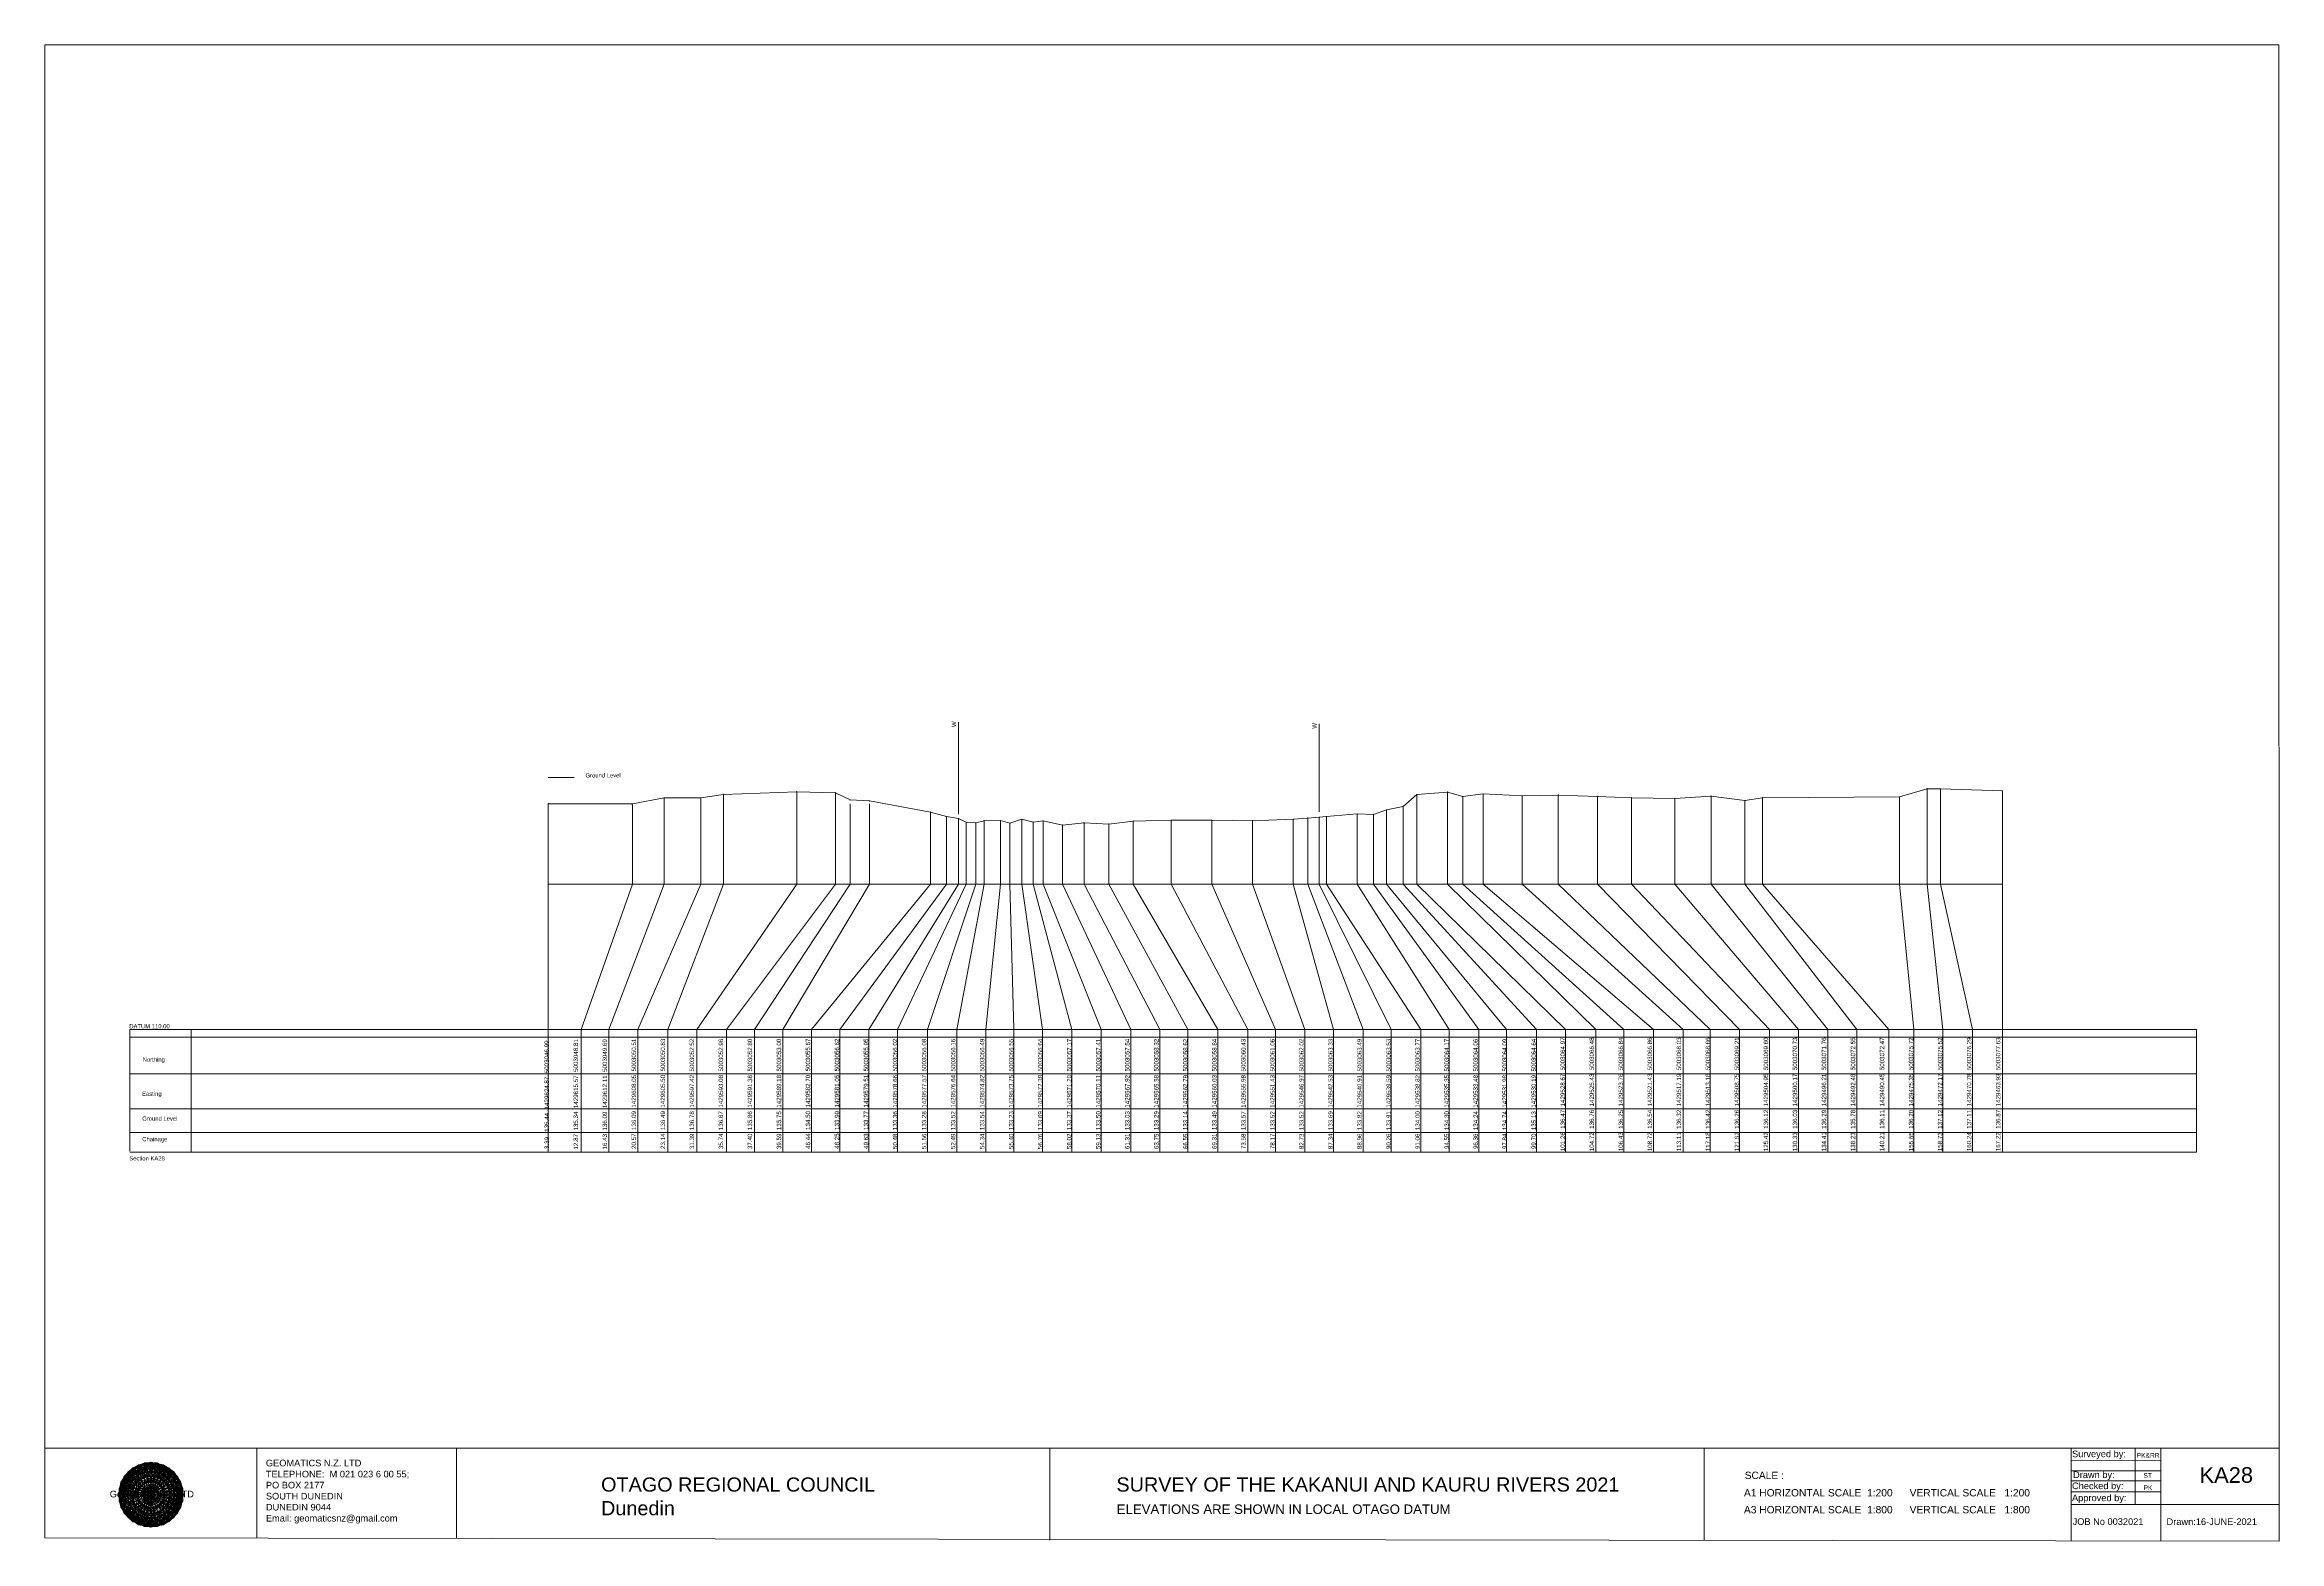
# Model space of a CAD drawing. Header units: millimetres. Extents: x -4102225 to 11595281, y -18031110 to 2258209.
# Drawn here: x 446651 to 698429, y 52357 to 220932 of the extents above; entities that cross this region are included whole.
import ezdxf

# ---------------------------------------------------------------- set-up
doc = ezdxf.new("R2010")
doc.units = ezdxf.units.MM
doc.header["$PDMODE"] = 35
doc.header["$PDSIZE"] = 20
doc.layers.get('0').update_dxf_attribs({"lineweight": 0})
doc.layers.add('geo', color=7, linetype='Continuous', lineweight=0)
doc.styles.get("Standard").update_dxf_attribs({"font": 'arial.ttf'})

# ---------------------------------------------------------------- blocks, each defined once
blk = doc.blocks.new('Geomatics_Circle_SPT')
at = {"layer": 'geo', "color": 2, "linetype": 'Continuous', "lineweight": 0}
for p, q in [((0, 25.2), (-25.2, 0)), ((-24.7, 4.9), (-4.9, 24.7)), ((-24.7, -4.9), (4.9, 24.7)), ((-9.7, 23.3), (-23.3, 9.6)), ((9.7, 23.3), (-23.3, -9.7)), ((-21, 14), (-14, 21)), ((-21, -14), (14, 21)), ((0, 0), (-17.8, 17.8)), ((-14, 21), (21, -14)), ((23.3, -9.7), (-9.7, 23.3)), ((-4.9, 24.7), (24.7, -4.9)), ((25.2, 0), (0, 25.2)), ((0, 0), (17.8, 17.8)), ((4.9, 24.7), (24.7, 4.9)), ((23.3, 9.7), (9.7, 23.3)), ((14, 21), (21, 14)), ((17.8, 18.1), (17.8, 18.1)), ((4.9, -24.7), (-24.7, 4.9)), ((-24.7, 0), (0, -24.7)), ((-23.3, 9.7), (9.7, -23.3)), ((14, -21), (-21, 14)), ((0, 0), (-17.8, -17.8)), ((21, 14), (-14, -21)), ((-9.7, -23.3), (23.3, 9.7)), ((24.7, 4.9), (-4.9, -24.7)), ((0, 0), (17.8, -17.8)), ((0, -24.8), (25.2, 0)), ((-4.9, -24.7), (-24.7, -4.9)), ((-23.3, -9.7), (-9.7, -23.3)), ((-14, -21), (-21, -14)), ((24.7, -4.9), (4.9, -24.7)), ((9.7, -23.3), (23.3, -9.7)), ((21, -14), (14, -21)), ((-17.8, -17.8), (-17.8, -17.8)), ((4.9, -24.7), (4.9, -24.7)), ((18.1, -17.8), (18.1, -17.8))]:
    blk.add_line(p, q, dxfattribs=at)
at = {"layer": 'geo', "color": 1, "linetype": 'Continuous', "lineweight": 0}
for p, q in [((-25.2, 0), (9.7, 23.3)), ((-25.2, 0), (-9.6, 23.3)), ((-4.9, 24.8), (-24.7, -4.9)), ((4.9, 24.7), (-24.7, 4.9)), ((14, 21), (-24.7, -4.9)), ((-14, 21), (-24.7, 4.9)), ((-23.3, 9.7), (0, 25.2)), ((-23.3, -9.6), (0, 25.2)), ((-23.3, -9.6), (17.8, 17.8)), ((-23.3, 9.7), (-17.8, 17.9)), ((-23.3, -9.6), (-17.8, 17.9)), ((-23.3, 9.7), (17.8, 17.8)), ((4.9, 24.8), (-21, -14)), ((-4.9, 24.7), (-21, 14)), ((14, 21), (-21, 14)), ((-14, 21), (-21, -14)), ((-17.9, 17.6), (-17.9, 17.6)), ((-17.8, 17.8), (9.7, 23.3)), ((-17.8, 17.8), (-9.6, 23.3)), ((-17.8, -17.8), (9.7, 23.3)), ((-17.8, -17.8), (-9.7, 23.3)), ((-9.7, -23.3), (-17.8, 17.8)), ((-17.8, 17.8), (9.7, -23.3)), ((-17.8, 17.8), (23.3, -9.6)), ((-17.8, 17.8), (23.3, 9.7)), ((4.9, 24.7), (-14, 21)), ((-4.9, 24.7), (-14, -20.9)), ((0, 0), (-14, 21)), ((-14, 21), (-4.9, -24.7)), ((-14, 21), (-14, 21)), ((24.7, -4.9), (-14, 21)), ((21, 14), (-14, 21)), ((-9.8, 23.1), (-9.8, 23.1)), ((-9.7, 23.3), (0, 25.2)), ((-9.7, 23.3), (0, -25.2)), ((-9.7, -23.3), (0, 25.2)), ((-9.6, 23.3), (17.8, -17.8)), ((-9.6, 23.3), (25.2, 0)), ((-9.6, 23.3), (17.8, 17.8)), ((-9.6, -23.3), (17.8, 17.9)), ((0, 0), (-4.9, 24.7)), ((-4.9, 24.7), (-4.9, 24.7)), ((21, -14), (-4.9, 24.7)), ((24.8, 4.9), (-4.9, 24.7)), ((14, 21), (-4.9, 24.7)), ((-0.2, 25.1), (-0.2, 25.1)), ((0, 25.2), (9.7, -23.3)), ((0, 25.2), (23.3, -9.7)), ((0, 25.2), (23.3, 9.7)), ((0, 25.2), (9.7, 23.3)), ((0, 0), (4.9, 24.7)), ((0, -25.2), (9.7, 23.3)), ((0, 0), (14, 21)), ((21, 14), (4.9, 24.8)), ((14, -21), (4.9, 24.7)), ((24.7, -4.9), (4.9, 24.7)), ((4.9, 24.7), (4.9, 24.7)), ((4.9, -24.7), (14, 21)), ((9.4, 23.3), (9.4, 23.3)), ((9.7, 23.3), (17.8, -17.8)), ((9.7, 23.3), (25.2, 0)), ((9.7, 23.3), (17.8, 17.9)), ((17.8, 17.8), (9.7, -23.3)), ((21, -14), (14, 21)), ((24.7, 4.9), (14, 21)), ((14, 21), (14, 21)), ((17.6, 17.9), (17.6, 17.9)), ((17.8, 17.8), (23.3, -9.7)), ((17.8, 17.8), (23.3, 9.7)), ((-25.2, 0), (23.3, 9.7)), ((-25.2, 0), (-23.3, 9.7)), ((-23.3, -9.7), (-25.2, 0)), ((-9.6, -23.3), (-25.2, 0)), ((9.7, -23.3), (-25.2, 0)), ((21, 14), (-24.7, 4.9)), ((-21, 14), (-24.7, -4.9)), ((0, 0), (-24.7, 4.9)), ((-24.7, 4.9), (-21, -14)), ((-24.7, 4.9), (-4.9, -24.7)), ((-24.7, 4.9), (14, -21)), ((-24.7, 4.9), (-24.7, 4.9)), ((0, 0), (-24.7, -4.9)), ((-17.8, -17.8), (-23.3, 9.7)), ((0, -25.2), (-23.3, 9.7)), ((-23.3, 9.7), (17.8, -17.8)), ((-23.3, 9.7), (25.2, 0)), ((-23.3, 9.4), (-23.3, 9.4)), ((-23.3, -9.7), (25.2, 0)), ((0, 0), (-21, 14)), ((-21, 14), (-14, -21)), ((-21, 14), (4.9, -24.7)), ((-21, 14), (-21, 14)), ((24.7, 4.9), (-21, 14)), ((0, 0), (-21, -14)), ((-17.8, -17.8), (23.3, 9.7)), ((-14, -21), (24.7, 4.9)), ((0, 0), (-14, -21)), ((25.2, 0), (-9.6, -23.3)), ((-4.9, -24.7), (21, 14)), ((0, 0), (-4.9, -24.7)), ((0, 0), (21, 14)), ((23.3, 9.7), (0, -25.2)), ((0, 0), (24.8, 4.9)), ((0, 0), (4.9, -24.7)), ((0, 0), (14, -21)), ((0, 0), (21, -14)), ((0, 0), (24.8, -4.9)), ((4.9, -24.7), (24.7, 4.9)), ((25.2, 0), (9.7, -23.3)), ((14, -21), (21, 14)), ((23.3, 9.7), (17.8, -17.8)), ((24.7, -4.9), (21, 14)), ((21, 14), (21, 14)), ((21, -14), (24.7, 4.9)), ((23.1, 9.8), (23.1, 9.8)), ((23.3, 9.7), (25.2, 0)), ((25.2, 0), (23.3, -9.6)), ((24.7, 4.9), (24.7, 4.9)), ((25.1, 0.2), (25.1, 0.2)), ((-25.2, 0), (23.3, -9.7)), ((-25.1, -0.2), (-25.1, -0.2)), ((-24.7, -4.9), (-24.7, -4.9)), ((-24.7, -4.9), (-14, -21)), ((-24.7, -4.9), (4.9, -24.7)), ((-24.7, -4.9), (21, -14)), ((-17.8, -17.8), (-23.3, -9.7)), ((0, -25.2), (-23.3, -9.6)), ((17.8, -17.8), (-23.3, -9.6)), ((-23.1, -9.8), (-23.1, -9.8)), ((-21, -14), (24.7, -4.9)), ((-21, -14), (-21, -14)), ((-21, -14), (-4.9, -24.7)), ((-21, -14), (14, -21)), ((23.3, -9.7), (-17.8, -17.8)), ((-14, -21), (21, -14)), ((-4.9, -24.7), (24.7, -4.9)), ((23.3, -9.6), (0, -25.2)), ((4.9, -24.7), (21, -14)), ((14, -21), (24.7, -4.9)), ((23.3, -9.6), (17.8, -17.8)), ((21, -14), (21, -14)), ((23.3, -9.4), (23.3, -9.4)), ((24.7, -4.9), (24.7, -4.9)), ((-9.6, -23.3), (-17.8, -17.8)), ((9.7, -23.3), (-17.8, -17.8)), ((-17.6, -17.9), (-17.6, -17.9)), ((-14, -21), (-14, -21)), ((-14, -21), (4.9, -24.7)), ((17.8, -17.8), (-9.7, -23.3)), ((0, -25.2), (-9.7, -23.3)), ((-9.4, -23.3), (-9.4, -23.3)), ((-4.9, -24.7), (14, -21)), ((-4.9, -24.7), (-4.9, -24.7)), ((9.7, -23.3), (0, -25.2)), ((0.2, -25.1), (0.2, -25.1)), ((4.9, -24.7), (4.9, -24.7)), ((17.8, -17.8), (9.7, -23.3)), ((9.8, -23.1), (9.8, -23.1)), ((14, -21), (14, -21)), ((17.9, -17.6), (17.9, -17.6))]:
    blk.add_line(p, q, dxfattribs=at)
at = {"layer": 'geo', "color": 114, "linetype": 'Continuous', "lineweight": 0}
for p, q in [((17.9, 17.8), (-25.2, 0)), ((-24.7, 4.9), (14, 21)), ((9.7, 23.3), (-23.3, 9.7)), ((-20.9, 14), (4.9, 24.7)), ((0, 25.2), (-17.8, 17.8)), ((-17.8, 17.8), (0, -25.2)), ((-14, 21), (-4.9, 24.7)), ((4.9, -24.7), (-14, 21)), ((0, 0), (-9.7, 23.3)), ((-4.9, 24.7), (14, -21)), ((17.8, -17.8), (0, 25.2)), ((0, 0), (9.7, 23.3)), ((4.9, 24.7), (21, -14)), ((23.3, -9.7), (9.7, 23.3)), ((14, 21), (24.7, -4.9)), ((25.2, 0), (17.8, 17.8)), ((-24.7, -4.9), (21, 14)), ((-14, -21), (-24.7, 4.9)), ((0, 0), (-23.3, 9.7)), ((-23.3, 9.7), (-9.7, -23.3)), ((0, 0), (-23.3, -9.7)), ((-4.9, -24.7), (-21, 14)), ((24.8, 4.9), (-20.9, -14)), ((0, 0), (-9.7, -23.3)), ((0, 0), (23.3, 9.7)), ((0, 0), (9.7, -23.3)), ((0, 0), (23.3, -9.7)), ((21, 14), (24.7, 4.9)), ((-25.2, 0), (-17.8, -17.8)), ((-21, -14), (-24.7, -4.9)), ((-17.8, -17.8), (25.2, 0)), ((24.8, -4.9), (-14, -21)), ((-9.6, -23.3), (23.3, -9.7)), ((21, -14), (-4.9, -24.8)), ((0, -25.2), (17.9, -17.8)), ((14, -21), (4.9, -24.8))]:
    blk.add_line(p, q, dxfattribs=at)
at = {"layer": 'geo', "color": 250, "linetype": 'Continuous', "lineweight": 0}
for p, q in [((-17.8, 17.8), (17.8, 17.8)), ((-17.8, -17.8), (-17.8, 17.8)), ((-14, 21), (-14, 21)), ((14, 21), (-14, 21)), ((-14, 20.9), (-14, -21)), ((-9.7, 23.3), (9.7, 23.3)), ((-9.7, -23.3), (-9.7, 23.3)), ((-4.9, 24.7), (4.9, 24.7)), ((-4.9, 24.7), (-4.9, -24.7)), ((0, 0), (0, 25.2)), ((4.9, 24.7), (4.9, -24.7)), ((9.7, -23.3), (9.7, 23.3)), ((14, 21), (14, -21)), ((17.8, -17.8), (17.8, 17.8)), ((0, 0), (-25.2, 0)), ((24.7, 4.9), (-24.7, 4.9)), ((-24.7, 4.9), (-24.7, -4.9)), ((-23.3, 9.7), (23.3, 9.7)), ((-23.3, 9.7), (-23.3, 9.7)), ((-23.3, -9.7), (-23.3, 9.7)), ((21, 14), (-21, 14)), ((-21, 14), (-21, -14)), ((0, 0), (0, -25.2)), ((0, 0), (25.2, 0)), ((21, 14), (21, 14)), ((21, -14), (21, 14)), ((23.3, 9.7), (23.3, -9.7)), ((24.7, 4.9), (24.7, 4.9)), ((24.7, -4.9), (24.7, 4.9)), ((-24.7, -4.9), (24.7, -4.9)), ((23.3, -9.7), (-23.3, -9.7)), ((-21, -14), (21, -14)), ((17.8, -17.8), (-17.8, -17.8)), ((-14, -21), (14, -21)), ((9.7, -23.3), (-9.7, -23.3)), ((-4.9, -24.7), (4.9, -24.7))]:
    blk.add_line(p, q, dxfattribs=at)
blk = doc.blocks.new('GeomaticsNZ TITLE BLOCK')
at = {"color": 7, "linetype": 'Continuous', "lineweight": 0}
for p, q in [((0, 94.9), (0, 1579.2)), ((0, 1579.2), (2363.4, 1579.2)), ((2363.4, 1579.2), (2364, 94.9)), ((2364, 94.9), (0, 94.9)), ((0, 94.9), (0, 0)), ((15.9, 94.9), (2364, 94.9)), ((224.3, 95.2), (224.3, -0.3)), ((2364, 94.9), (382.6, 94.9)), ((435.8, 95.2), (435.8, -0.7)), ((1063.4, 94.9), (1063.4, -2.4)), ((1755.4, 94.9), (1755.4, -2.6)), ((2143.9, 94.9), (2143.7, -3)), ((2211.5, 94.9), (2211.5, 36.1)), ((2238.6, 94.8), (2238.6, -3.2)), ((2364, -3.5), (2364, 94.9)), ((2143.9, 81.9), (2238.6, 81.7)), ((2143.9, 71), (2238.6, 71)), ((2143.6, 60.4), (2238.6, 60.4)), ((2143.8, 48.6), (2238.6, 48.6)), ((2143.8, 35.4), (2364, 35.3)), ((0, 0), (2364, -3.5))]:
    blk.add_line(p, q, dxfattribs=at)
at = {"color": 7, "linetype": 'Continuous', "lineweight": 0, "xscale": 1.36, "yscale": 1.36, "zscale": 1.36}
blk.add_blockref('Geomatics_Circle_SPT', (112.4, 45.7), dxfattribs=at)
at = {"color": 7, "linetype": 'Continuous', "lineweight": 0}
for s, p in [('PK&RR', (2213.2, 84.8)), ('ST', (2220.3, 63.6)), ('PK', (2220.4, 50.6))]:
    blk.add_text(s, height=5, dxfattribs=at).set_placement(p)
at = {"color": 7, "linetype": 'Continuous', "lineweight": 0, "attachment_point": 1}
for s, width, heights, insert, char_height in [('{\\C256;GEOMATICS N.Z. LTD                   \\PTELEPHONE:  M 021 023 6 00 55;\\PPO BOX 2177\\PSOUTH DUNEDIN\\PDUNEDIN 9044\\PEmail: geomaticsnz@gmail.com}', 3535.727, [94.7], (234, 82.7), 7), ('{\\C256;Surveyed by:}', 3535.727, [0], (2144.7, 92.4), 7), ('{\\C256;Geomatics N.Z. LTD                   }', 125.079, [15.8], (68.8, 49.9), 7), ('{\\C256;OTAGO REGIONAL COUNCIL\\PDunedin}', 3535.727, [0], (588.6, 64), 15), ('{\\C256;SURVEY OF THE KAKANUI AND KAURU RIVERS 2021}', 3535.727, [0], (1133.8, 64), 15), ('{\\C256;Checked by:}', 3535.727, [0], (2144.7, 58.6), 7), ('{\\C256;Drawn by:}', 3535.727, [0], (2145.8, 70.4), 7), ('{\\C256;ELEVATIONS ARE SHOWN IN LOCAL OTAGO DATUM}', 3535.727, [0], (1134.1, 35.4), 10), ('{\\C256;Approved by:}', 3535.727, [0], (2144.7, 45.9), 7), ('{\\C256;JOB No 0032021}', 3535.727, [0], (2145.3, 20.8), 7), ('{\\C256;Drawn:16-JUNE-2021}', 3535.727, [0], (2244.7, 20.7), 7)]:
    blk.add_mtext_dynamic_manual_height_columns(s, width=width, gutter_width=159, heights=heights, dxfattribs=dict(at, insert=insert, char_height=char_height))

msp = doc.modelspace()

# ---------------------------------------------------------------- linework, layer by layer
at = {"color": 7, "lineweight": 0}
for p, q in [((549629, 134251), (549629, 144609)), ((590247, 134509), (590247, 144422)), ((463152, 110000), (463152, 96176))]:
    msp.add_line(p, q, dxfattribs=at)
at = {"color": 1, "lineweight": 0}
msp.add_line((503394, 138393), (506300, 138393), dxfattribs=at)
for p, q in [((516432, 136090), (516432, 126394)), ((520574, 136090), (520574, 126394)), ((523138, 136489), (523138, 126394)), ((531392, 136779), (531392, 126394)), ((535738, 136669), (535738, 126394)), ((601258, 136466), (601258, 126394)), ((604723, 136756), (604723, 126394)), ((606431, 136245), (606431, 126394)), ((608723, 136535), (608723, 126394)), ((613107, 136315), (613107, 126394)), ((617184, 136415), (617184, 126394)), ((621618, 136255), (621618, 126394)), ((625425, 136115), (625425, 126394)), ((630331, 136034), (630331, 126394)), ((634414, 136294), (634414, 126394)), ((640205, 136114), (640205, 126394)), ((655647, 136203), (655647, 126394)), ((658734, 137123), (658734, 126394)), ((660243, 137113), (660243, 126394)), ((667222, 136873), (667222, 126394)), ((503394, 135440), (503394, 126394)), ((512868, 135340), (512868, 126394)), ((537403, 135440), (537403, 126394)), ((539586, 135440), (539586, 126394)), ((546444, 134498), (546444, 126394)), ((548253, 133988), (548253, 126394)), ((549627, 133768), (549627, 126394)), ((552486, 133518), (552486, 126394)), ((554335, 133538), (554335, 126394)), ((556762, 133688), (556762, 126394)), ((559134, 133498), (559134, 126394)), ((569306, 133487), (569306, 126394)), ((573580, 133567), (573580, 126394)), ((578167, 133517), (578167, 126394)), ((582728, 133517), (582728, 126394)), ((587336, 133686), (587336, 126394)), ((588957, 133816), (588957, 126394)), ((590260, 133906), (590260, 126394)), ((591062, 133996), (591062, 126394)), ((594545, 134296), (594545, 126394)), ((596362, 134236), (596362, 126394)), ((597843, 134736), (597843, 126394)), ((599703, 135126), (599703, 126394)), ((638226, 135784), (638226, 126394)), ((550475, 133358), (550475, 126394)), ((551557, 133278), (551557, 126394)), ((555398, 133228), (555398, 126394)), ((558019, 133368), (558019, 126394)), ((561311, 133028), (561311, 126394)), ((563754, 133288), (563754, 126394)), ((566552, 133137), (566552, 126394)), ((503394, 126394), (667222, 126394)), ((503394, 126394), (503394, 96176)), ((512868, 126394), (507110, 110000)), ((516432, 126394), (510212, 110000)), ((520574, 126394), (513500, 110000)), ((523138, 126394), (516844, 110000)), ((531392, 126394), (520132, 110000)), ((535738, 126394), (523476, 110000)), ((537403, 126394), (526625, 110000)), ((539586, 126394), (529804, 110000)), ((546444, 126394), (533038, 110000)), ((548253, 126394), (536228, 110000)), ((549627, 126394), (539505, 110000)), ((550475, 126394), (542739, 110000)), ((551557, 126394), (546103, 110000)), ((552486, 126394), (549417, 110000)), ((554335, 126394), (552708, 110000)), ((555398, 126394), (555846, 110000)), ((556762, 126394), (559071, 110000)), ((558019, 126394), (562370, 110000)), ((559134, 126394), (565703, 110000)), ((561311, 126394), (569028, 110000)), ((563754, 126394), (572287, 110000)), ((566552, 126394), (575462, 110000)), ((569306, 126394), (578848, 110000)), ((573580, 126394), (582219, 110000)), ((578167, 126394), (585318, 110000)), ((582728, 126394), (588638, 110000)), ((587336, 126394), (591852, 110000)), ((588957, 126394), (595216, 110000)), ((590260, 126394), (598369, 110000)), ((591062, 126394), (601685, 110000)), ((594545, 126394), (604889, 110000)), ((596362, 126394), (608221, 110000)), ((597843, 126394), (611369, 110000)), ((599703, 126394), (614732, 110000)), ((601258, 126394), (618014, 110000)), ((604723, 126394), (621411, 110000)), ((606431, 126394), (624590, 110000)), ((608723, 126394), (627904, 110000)), ((613107, 126394), (631242, 110000)), ((617184, 126394), (634314, 110000)), ((621618, 126394), (637619, 110000)), ((625425, 126394), (640970, 110000)), ((630331, 126394), (644250, 110000)), ((634414, 126394), (647552, 110000)), ((638226, 126394), (650820, 110000)), ((640205, 126394), (654421, 110000)), ((655647, 126394), (657259, 110000)), ((658734, 126394), (660532, 110000)), ((660243, 126394), (663857, 110000)), ((667222, 126394), (667222, 96176)), ((507110, 96176), (507110, 110000)), ((510212, 96176), (510212, 110000)), ((513500, 96176), (513500, 110000)), ((516844, 96176), (516844, 110000)), ((520132, 96176), (520132, 110000)), ((523476, 96176), (523476, 110000)), ((526625, 96176), (526625, 110000)), ((529804, 96176), (529804, 110000)), ((533038, 96176), (533038, 110000)), ((536228, 96176), (536228, 110000)), ((539505, 96176), (539505, 110000)), ((542739, 96176), (542739, 110000)), ((546103, 96176), (546103, 110000)), ((549417, 96176), (549417, 110000)), ((552708, 96176), (552708, 110000)), ((555846, 96176), (555846, 110000)), ((559071, 96176), (559071, 110000)), ((562370, 96176), (562370, 110000)), ((565703, 96176), (565703, 110000)), ((569028, 96176), (569028, 110000)), ((572287, 96176), (572287, 110000)), ((575462, 96176), (575462, 110000)), ((578848, 96176), (578848, 110000)), ((582219, 96176), (582219, 110000)), ((585318, 96176), (585318, 110000)), ((588638, 96176), (588638, 110000)), ((591852, 96176), (591852, 110000)), ((595216, 96176), (595216, 110000)), ((598369, 96176), (598369, 110000)), ((601685, 96176), (601685, 110000)), ((604889, 96176), (604889, 110000)), ((608221, 96176), (608221, 110000)), ((611369, 96176), (611369, 110000)), ((614732, 96176), (614732, 110000)), ((618014, 96176), (618014, 110000)), ((621411, 96176), (621411, 110000)), ((624590, 96176), (624590, 110000)), ((627904, 96176), (627904, 110000)), ((631242, 96176), (631242, 110000)), ((634314, 96176), (634314, 110000)), ((637619, 96176), (637619, 110000)), ((640970, 96176), (640970, 110000)), ((644250, 96176), (644250, 110000)), ((647552, 96176), (647552, 110000)), ((650820, 96176), (650820, 110000)), ((654421, 96176), (654421, 110000)), ((657259, 96176), (657259, 110000)), ((660532, 96176), (660532, 110000)), ((663857, 96176), (663857, 110000))]:
    msp.add_line(p, q)
at = {"color": 7, "lineweight": 0, "transparency": 33554687}
msp.add_line((456250, 110000), (456250, 96303), dxfattribs=at)
at = {"lineweight": 0}
for p, q in [((456250, 110000), (689111, 110000)), ((456250, 109154), (689111, 109154)), ((456250, 105002), (689111, 105002)), ((456250, 101057), (689111, 101057)), ((456250, 98407), (689111, 98407)), ((456250, 96176), (689111, 96176))]:
    msp.add_line(p, q, dxfattribs=at)
at = {"color": 7}
msp.add_line((689111, 110000), (689111, 96176), dxfattribs=at)
at = {"color": 1}
msp.add_lwpolyline([(503394, 135440), (512868, 135440), (516432, 136090), (520574, 136090), (523138, 136489), (531392, 136779), (535738, 136669), (537403, 135859), (539586, 135749), (546444, 134498), (548253, 133988), (549627, 133768), (550475, 133358), (551557, 133278), (552486, 133518), (554335, 133538), (555398, 133228), (556762, 133688), (558019, 133368), (559134, 133498), (561311, 133028), (563754, 133288), (566552, 133137), (569306, 133487), (573580, 133567), (578167, 133567), (582728, 133517), (587336, 133686), (588957, 133816), (590260, 133906), (591062, 133996), (594545, 134296), (596362, 134236), (597843, 134736), (599703, 135126), (601258, 136466), (604723, 136756), (606431, 136245), (608723, 136535), (613107, 136315), (617184, 136415), (621618, 136255), (625425, 136115), (630331, 136034), (634414, 136294), (638226, 135784), (640205, 136114), (655647, 136203), (658734, 137123), (660243, 137113), (667222, 136873)], dxfattribs=at)
for p in [(516432, 136090), (520574, 136090), (523138, 136489), (531392, 136779), (535738, 136669), (601258, 136466), (604723, 136756), (606431, 136245), (608723, 136535), (613107, 136315), (617184, 136415), (621618, 136255), (625425, 136115), (630331, 136034), (634414, 136294), (640205, 136114), (655647, 136203), (658734, 137123), (660243, 137113), (667222, 136873), (503394, 135440), (512868, 135340), (537403, 135859), (539586, 135749), (546444, 134498), (548253, 133988), (549627, 133768), (552486, 133518), (554335, 133538), (556762, 133688), (559134, 133498), (569306, 133487), (573580, 133567), (578167, 133517), (582728, 133517), (587336, 133686), (588957, 133816), (590260, 133906), (591062, 133996), (594545, 134296), (596362, 134236), (597843, 134736), (599703, 135126), (638226, 135784), (550475, 133358), (551557, 133278), (555398, 133228), (558019, 133368), (561311, 133028), (563754, 133288), (566552, 133137), (456250, 110000)]:
    msp.add_point(p)

# ---------------------------------------------------------------- block references
at = {"color": 7, "lineweight": 0, "xscale": 106.5053773992074, "yscale": 106.5053773992074, "zscale": 106.5053773992074}
msp.add_blockref('GeomaticsNZ TITLE BLOCK', (446651, 52735), dxfattribs=at)

# ---------------------------------------------------------------- texts
at = {"color": 7, "lineweight": 0, "transparency": 33554687}
for s, height, p in [('Ground Level', 473.07, (507586, 138393)), ('DATUM 110.00', 473.07, (456183, 110136)), ('Northing', 473.1, (457694, 106387)), ('Easting', 473.1, (457625, 102528)), ('Ground Level', 473.07, (457642, 99739)), ('Section KA28', 473.07, (456183, 95258)), ('Chainage', 473.1, (457645, 97414))]:
    msp.add_text(s, height=height, dxfattribs=at).set_placement(p)
for s, p in [('  3.39   135.44  1429624.87  5003046.99', (503467, 96146)), ('  12.87  135.34  1429615.57  5003048.81', (506738, 96100)), ('  16.43  136.09  1429612.11  5003049.69', (510008, 96100)), ('  20.57  136.09  1429608.05  5003050.51', (513279, 96155)), ('  23.14  136.49  1429605.50  5003050.83', (516550, 96155)), ('  31.39  136.78  1429597.42  5003052.52', (519820, 96146)), ('  35.74  136.67  1429593.08  5003052.96', (523091, 96146)), ('  37.40  135.86  1429591.36  5003052.80', (526362, 96146)), ('  39.59  135.75  1429589.18  5003053.00', (529632, 96146)), ('  46.44  134.50  1429582.70  5003055.67', (532903, 96167)), ('  48.25  133.99  1429581.05  5003056.62', (536174, 96167)), ('  49.63  133.77  1429579.51  5003055.95', (539444, 96167)), ('  50.48  133.36  1429578.66  5003056.02', (542715, 96147)), ('  51.56  133.28  1429577.57  5003056.08', (545986, 96147)), ('  52.49  133.52  1429576.64  5003056.16', (549256, 96147)), ('  54.34  133.54  1429574.82  5003056.49', (552527, 96147)), ('  55.40  133.23  1429573.75  5003056.55', (555798, 96147)), ('  56.76  133.69  1429572.38  5003056.64', (559068, 96147)), ('  58.02  133.37  1429571.20  5003057.17', (562339, 96147)), ('  59.13  133.50  1429570.11  5003057.41', (565610, 96147)), ('  61.31  133.03  1429567.92  5003057.54', (568880, 96149)), ('  63.75  133.29  1429565.58  5003058.32', (572151, 96149)), ('  66.55  133.14  1429562.79  5003058.62', (575422, 96149)), ('  69.31  133.49  1429560.03  5003058.84', (578692, 96149)), ('  73.58  133.57  1429555.98  5003060.43', (581963, 96143)), ('  78.17  133.52  1429551.43  5003061.06', (585234, 96143)), ('  82.73  133.52  1429546.97  5003062.02', (588504, 96147)), ('  87.34  133.69  1429542.53  5003063.33', (591775, 96147)), ('  88.96  133.82  1429540.91  5003063.49', (595046, 96147)), ('  90.26  133.91  1429539.59  5003063.53', (598316, 96147)), ('  91.06  134.00  1429538.82  5003063.77', (601587, 96147)), ('  94.55  134.30  1429535.35  5003064.17', (604858, 96147)), ('  96.36  134.24  1429533.48  5003064.06', (608128, 96147)), ('  97.84  134.74  1429531.98  5003064.09', (611399, 96147)), ('  99.70  135.13  1429530.19  5003064.64', (614670, 96147)), (' 101.26  136.47  1429528.67  5003064.97', (617940, 96100)), (' 104.72  136.76  1429525.43  5003066.48', (621211, 96100)), (' 106.43  136.25  1429523.76  5003066.84', (624482, 96100)), (' 108.72  136.54  1429521.43  5003066.86', (627752, 96100)), (' 113.11  136.32  1429517.19  5003068.03', (631023, 96100)), (' 117.18  136.42  1429513.16  5003068.66', (634294, 96100)), (' 121.62  136.26  1429508.75  5003069.21', (637564, 96100)), (' 125.42  136.12  1429504.95  5003069.60', (640835, 96100)), (' 130.33  136.03  1429500.17  5003070.73', (644106, 96100)), (' 134.41  136.29  1429496.21  5003071.76', (647376, 96100)), (' 138.23  135.78  1429492.48  5003072.55', (650647, 96100)), (' 140.21  136.11  1429490.45  5003072.47', (653918, 96100)), (' 155.65  136.20  1429475.35  5003075.72', (657188, 96100)), (' 158.73  137.12  1429472.17  5003075.52', (660459, 96100)), (' 160.24  137.11  1429470.78  5003076.29', (663730, 96100)), (' 167.22  136.87  1429463.93  5003077.63', (667000, 96100))]:
    msp.add_text(s, height=500, rotation=90).set_placement(p)
at = {"color": 7, "lineweight": 0}
for s, height, p in [('KA28', 1764.8, (689439, 58942)), ('A1 HORIZONTAL SCALE  1:200      VERTICAL SCALE   1:200 ', 823.57, (638111, 57412)), ('SCALE :  ', 823.6, (638193, 59373)), ('A3 HORIZONTAL SCALE  1:800      VERTICAL SCALE   1:800', 823.57, (638111, 55509))]:
    msp.add_text(s, height=height, dxfattribs=at).set_placement(p)
at = {"color": 7, "lineweight": 0, "char_height": 500, "attachment_point": 1, "rotation": 90}
for insert in [(548841, 144067), (589460, 143880)]:
    msp.add_mtext_dynamic_manual_height_columns('W', width=4277.93, gutter_width=12.5, heights=[0], dxfattribs=dict(at, insert=insert))

doc.saveas('drawing.dxf')
